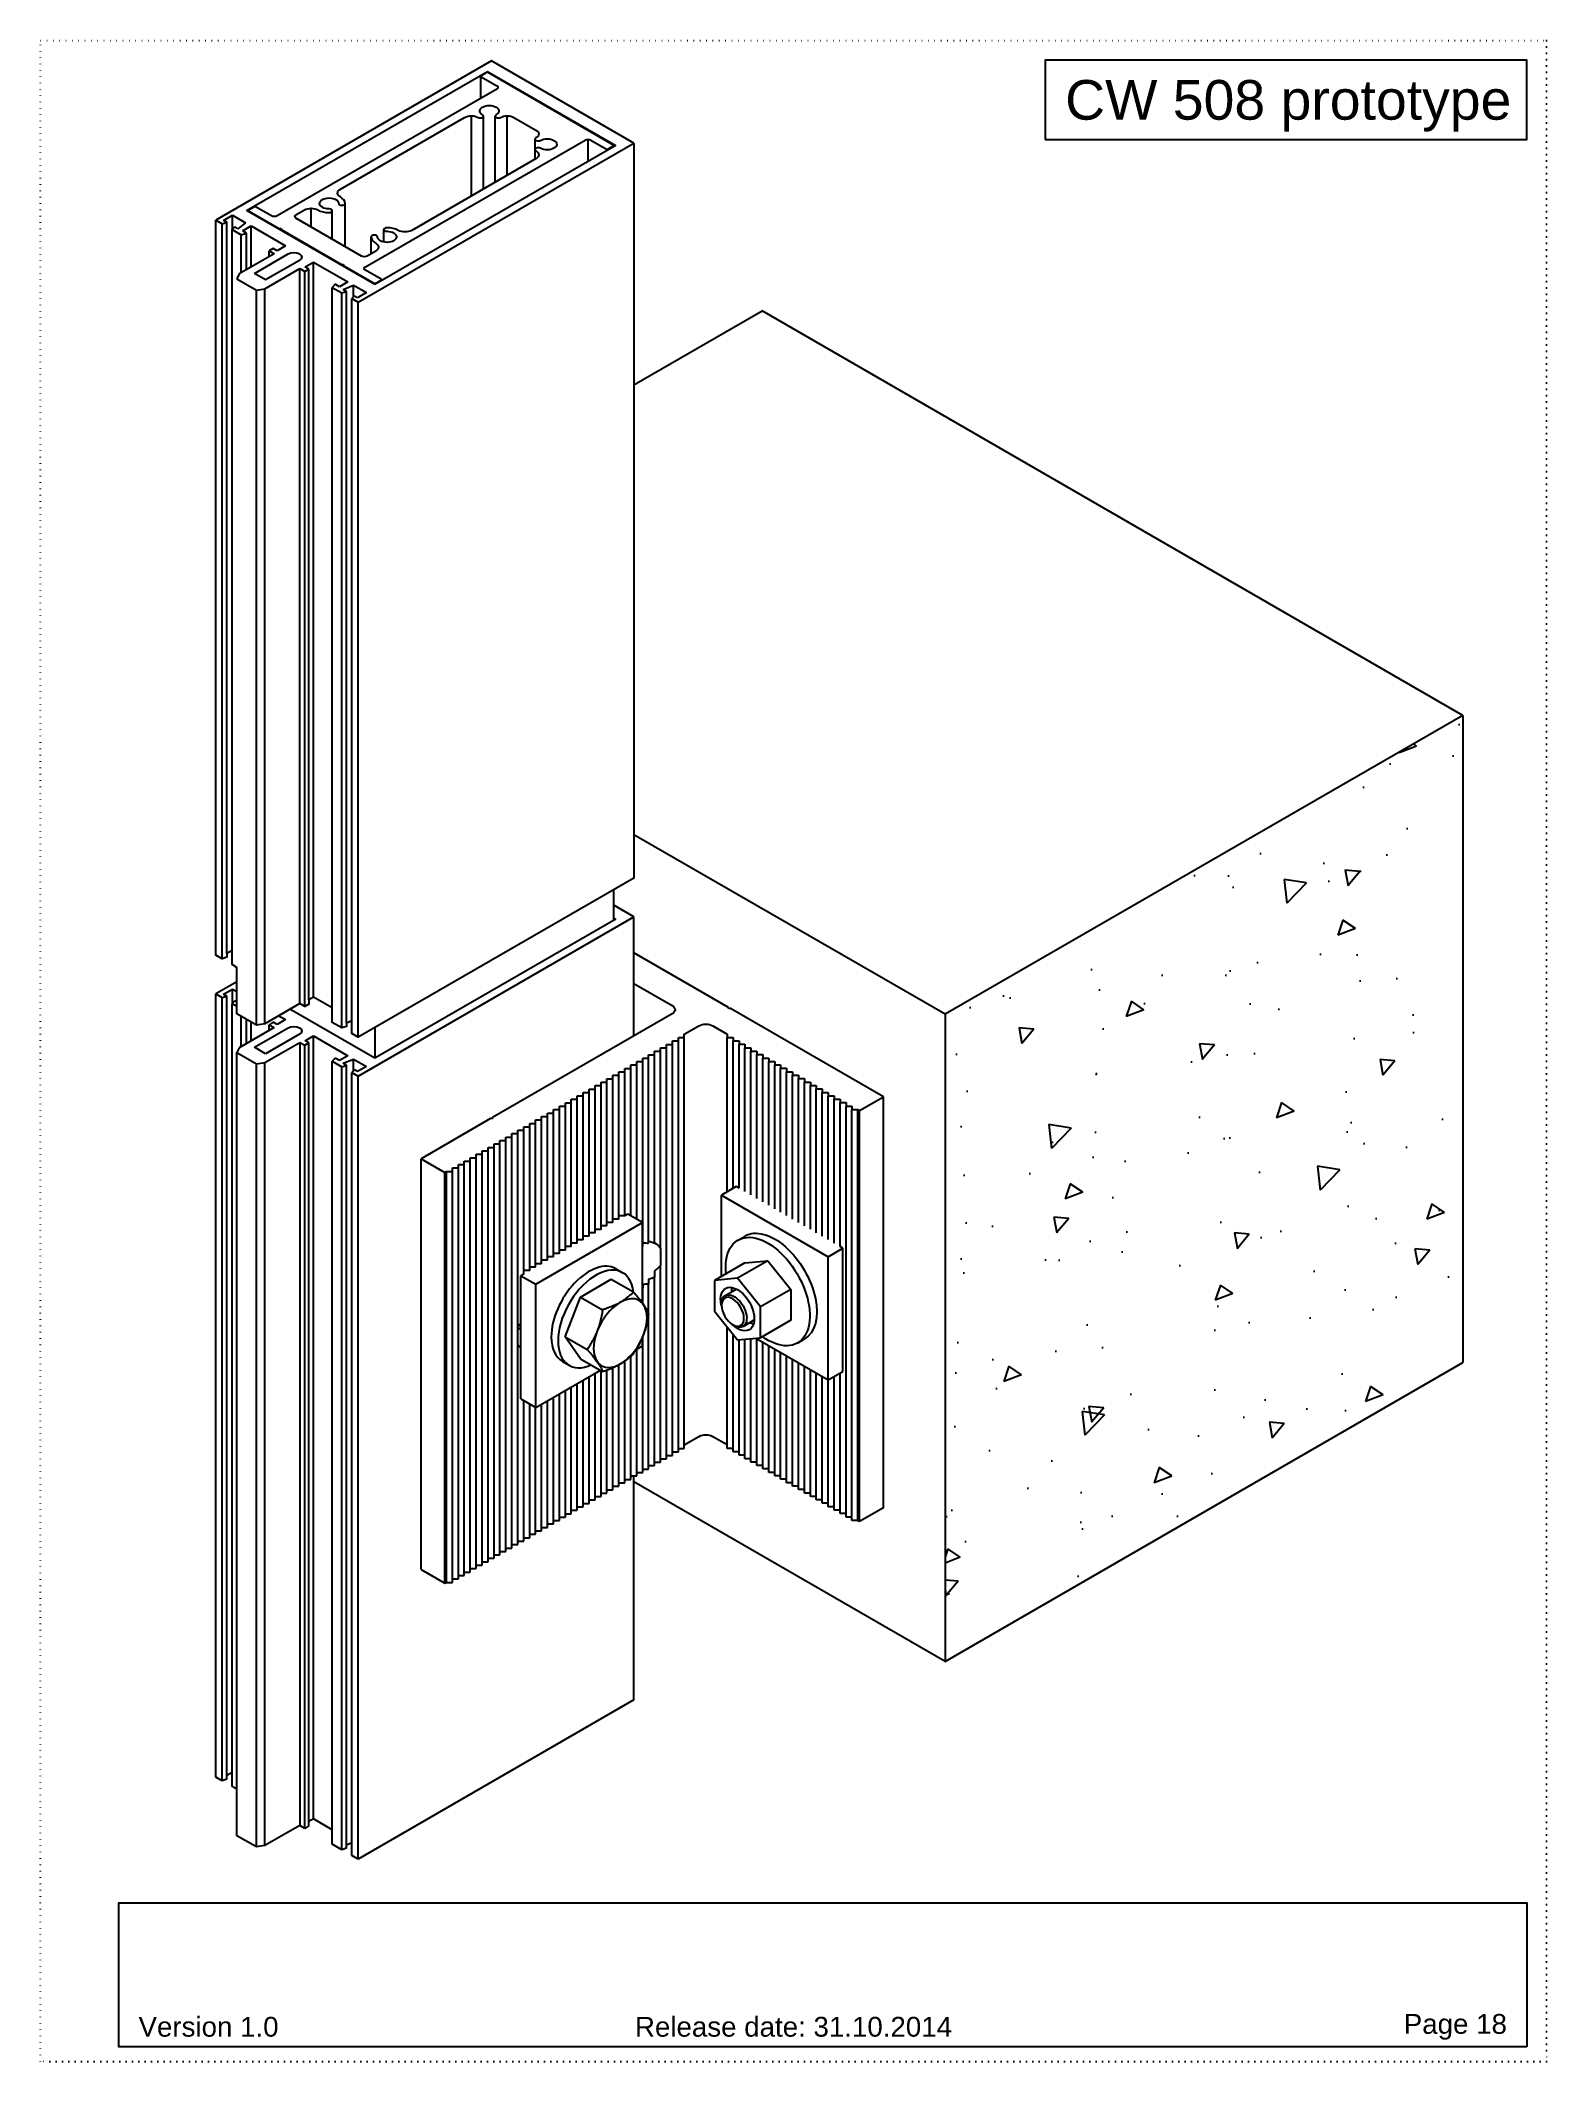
# Model space of a CAD drawing. Header units: millimetres. Extents: x -17234 to -8874, y -2869 to 1211.
# Drawn here: x -14954 to -14574, y -829 to -319 of the extents above; entities that cross this region are included whole.
import ezdxf
from ezdxf.enums import TextEntityAlignment as Align

# ---------------------------------------------------------------- set-up
doc = ezdxf.new("R2010")
doc.units = ezdxf.units.MM
doc.linetypes.add('ACAD_ISO07W100', pattern=[3, 0, -3])
doc.layers.get('Defpoints').update_dxf_attribs({"linetype": 'ACAD_ISO07W100', "true_color": 0x105689})
doc.layers.add('Profile View', color=9, linetype='Continuous')
doc.layers.add('Text', color=2, linetype='Continuous')
doc.styles.get("Standard").update_dxf_attribs({"font": 'arial.ttf'})

msp = doc.modelspace()

# ---------------------------------------------------------------- texts
at = {"layer": 'Text', "color": 1, "ltscale": 0.5}
msp.add_text('CW 508 prototype ', height=10, dxfattribs=at).set_placement((-14579.331, -329.239), align=Align.TOP_RIGHT)
at = {"layer": 'Text', "color": 1, "ltscale": 0.5, "char_height": 5}
for s, width, insert, attachment_point in [('Version 1.0', 35.05, (-14929.578, -820.489), 4), ('Release date: 31.10.2014', 79.71576, (-14764.331, -820.489), 5), ('Page 18', 25.76623, (-14584.331, -820.489), 6)]:
    msp.add_mtext_dynamic_manual_height_columns(s, width=width, gutter_width=12.5, heights=[0], dxfattribs=dict(at, insert=insert, attachment_point=attachment_point))

# ---------------------------------------------------------------- hatches: boundary and pattern name
at = {"layer": 'Profile View', "ltscale": 0.5}
h = msp.add_hatch(dxfattribs=at)
h.set_pattern_fill('AR-CONC', color=256, scale=0.25, angle=180)
h.set_pattern_definition([(230, (1140.66, 18.747), (-45.54617, 3.98477), [4.7625, -52.3875]), (175, (1140.66, 18.747), (8.81086, -47.76421), [3.81, -41.91015]), (280.45144, (1136.864, 19.08), (-36.73531, -43.77944), [4.0475, -44.52256]), (226.1842, (1140.66, 6.05), (-67.76976, 10.51058), [7.14375, -78.58125]), (276.63556, (1135.01, 6.923), (-59.35103, -61.85653), [6.07126, -66.7839]), (171.18415, (1140.66, 6.05), (-59.35103, -61.85653), [5.715, -62.86493]), (201, (1134.31, 9.222), (-37.9036, 25.5663), [4.7625, -52.3875]), (146, (1134.31, 9.222), (-15.45051, -46.04699), [3.81, -41.91]), (251.45144, (1131.15, 11.353), (-53.3541, -20.48069), [4.0475, -44.52248]), (217.5, (1140.66, 18.747), (-0.77215, -21.13876), [0, -41.402, 0, -42.545, 0, -42.06875]), (187.5, (1140.66, 18.747), (-16.704916, -25.045144), [0, -24.257, 0, -40.4495, 0, -16.03375]), (147.5, (1154.82, 18.747), (-33.897649, 1.432186), [0, -15.875, 0, -49.53, 0, -65.7225]), (137.5, (1161.17, 18.747), (-37.032295, -6.35662), [0, -20.6375, 0, -32.893, 0, -46.6725])])
h.paths.add_polyline_path([(-14595.487, -489.563), (-14726.104, -564.974), (-14726.104, -728.273), (-14595.487, -652.862)])

# ---------------------------------------------------------------- linework, layer by layer
at = {"layer": 'Defpoints', "color": 1, "ltscale": 0.5}
msp.add_lwpolyline([(-14954.331, -319.239), (-14574.331, -319.239), (-14574.331, -829.239), (-14954.331, -829.239), (-14954.331, -319.239)], dxfattribs=at)
at = {"layer": 'Profile View', "ltscale": 0.5, "extrusion": (1.04234e-16, 0.816497, 0.57735)}
for p, q in [((-14840.514, -324.404), (-14910.111, -364.586)), ((-14804.593, -345.143), (-14840.514, -324.404)), ((-14902.333, -362.137), (-14841.574, -327.058)), ((-14841.574, -327.058), (-14809.189, -345.756)), ((-14874.19, -385.325), (-14804.593, -345.143)), ((-14809.189, -345.756), (-14869.947, -380.834)), ((-14910.111, -364.586), (-14908.5, -365.516)), ((-14908.5, -365.516), (-14907.335, -365.127)), ((-14908.5, -550.972), (-14908.5, -365.516)), ((-14908.131, -364.668), (-14905.868, -363.361)), ((-14907.335, -365.127), (-14908.131, -364.668)), ((-14907.335, -549.664), (-14907.335, -365.127)), ((-14905.321, -366.29), (-14905.994, -366.963)), ((-14905.994, -548.89), (-14905.994, -366.963)), ((-14905.994, -366.963), (-14903.657, -368.312)), ((-14905.868, -366.838), (-14905.868, -363.361)), ((-14905.868, -363.361), (-14902.627, -365.233)), ((-14904.491, -366.769), (-14905.321, -366.29)), ((-14902.627, -365.233), (-14904.491, -366.769)), ((-14903.146, -367.179), (-14901.201, -366.056)), ((-14869.947, -380.834), (-14902.333, -362.137)), ((-14901.201, -376.44), (-14901.201, -366.056)), ((-14901.201, -366.056), (-14892.504, -371.077)), ((-14903.657, -368.312), (-14902.312, -367.864)), ((-14903.657, -377.857), (-14903.657, -368.312)), ((-14902.312, -367.864), (-14903.146, -367.383)), ((-14902.312, -377.081), (-14902.312, -367.864)), ((-14895.58, -371.751), (-14896.64, -372.363)), ((-14894.625, -372.302), (-14895.58, -371.751)), ((-14892.504, -371.077), (-14894.625, -372.302)), ((-14895.391, -373.085), (-14904.184, -378.161)), ((-14900.344, -378.053), (-14891.789, -373.111)), ((-14897.703, -381.903), (-14888.91, -376.827)), ((-14888.952, -374.745), (-14897.516, -379.686)), ((-14896.64, -373.806), (-14896.64, -372.363)), ((-14896.64, -372.363), (-14895.391, -373.085)), ((-14888.91, -376.827), (-14887.66, -377.548)), ((-14888.91, -562.283), (-14888.91, -376.827)), ((-14887.66, -377.548), (-14886.599, -376.936)), ((-14887.554, -376.385), (-14885.433, -375.16)), ((-14886.599, -376.936), (-14887.554, -376.385)), ((-14886.599, -561.29), (-14886.599, -376.936)), ((-14885.433, -560.616), (-14885.433, -375.16)), ((-14885.433, -375.16), (-14876.735, -380.181)), ((-14904.184, -378.161), (-14904.756, -379.395)), ((-14904.756, -379.395), (-14899.839, -382.234)), ((-14897.516, -379.686), (-14900.344, -378.053)), ((-14899.839, -382.234), (-14897.703, -381.903)), ((-14899.839, -567.69), (-14899.839, -382.234)), ((-14897.703, -567.359), (-14897.703, -381.903)), ((-14887.66, -563.004), (-14887.66, -377.548)), ((-14879.938, -380.782), (-14880.715, -381.558)), ((-14880.715, -563.34), (-14880.715, -381.558)), ((-14880.715, -381.558), (-14878.307, -382.948)), ((-14878.857, -381.406), (-14879.938, -380.782)), ((-14876.735, -380.181), (-14878.857, -381.406)), ((-14877.971, -382.08), (-14875.31, -381.004)), ((-14877.141, -382.56), (-14877.971, -382.08)), ((-14875.31, -383.905), (-14875.31, -381.004)), ((-14875.31, -381.004), (-14872.068, -382.876)), ((-14878.307, -382.948), (-14877.141, -382.56)), ((-14878.307, -568.404), (-14878.307, -382.948)), ((-14877.141, -567.201), (-14877.141, -382.56)), ((-14875.127, -383.723), (-14875.8, -384.395)), ((-14875.8, -566.659), (-14875.8, -384.395)), ((-14875.8, -384.395), (-14874.19, -385.325)), ((-14874.331, -384.182), (-14875.127, -383.723)), ((-14872.068, -382.876), (-14874.331, -384.182)), ((-14874.19, -570.781), (-14874.19, -385.325)), ((-14804.593, -406.165), (-14772.264, -387.5)), ((-14595.487, -489.563), (-14772.264, -387.5)), ((-14595.487, -489.563), (-14726.104, -564.974)), ((-14726.104, -564.974), (-14804.593, -519.658)), ((-14809.646, -537.48), (-14809.646, -533.517)), ((-14874.19, -580.579), (-14804.593, -540.397)), ((-14809.646, -541.274), (-14809.646, -537.48)), ((-14804.593, -540.397), (-14809.646, -537.48)), ((-14804.593, -570.404), (-14804.593, -540.397)), ((-14809.189, -541.01), (-14869.947, -576.089)), ((-14809.646, -540.746), (-14809.189, -541.01)), ((-14780.72, -563.243), (-14804.593, -549.461)), ((-14904.756, -556.749), (-14910.111, -559.84)), ((-14910.111, -757.434), (-14910.111, -559.84)), ((-14910.111, -559.84), (-14908.5, -560.77)), ((-14908.5, -560.77), (-14907.335, -560.382)), ((-14908.5, -758.364), (-14908.5, -560.77)), ((-14908.131, -559.922), (-14905.868, -558.616)), ((-14907.335, -560.382), (-14908.131, -559.922)), ((-14907.335, -757.975), (-14907.335, -560.382)), ((-14905.868, -562.092), (-14905.868, -558.616)), ((-14905.868, -558.616), (-14904.756, -559.258)), ((-14804.593, -557.238), (-14794.958, -562.8)), ((-14905.321, -561.544), (-14905.994, -562.217)), ((-14905.994, -759.811), (-14905.994, -562.217)), ((-14905.994, -562.217), (-14904.756, -562.932)), ((-14904.756, -561.871), (-14905.321, -561.544)), ((-14903.657, -573.111), (-14903.657, -565.485)), ((-14894.213, -565.345), (-14892.504, -566.331)), ((-14869.947, -576.089), (-14891.385, -563.712)), ((-14794.958, -564.841), (-14840.301, -591.02)), ((-14780.72, -563.532), (-14780.72, -563.243)), ((-14780.22, -563.532), (-14780.72, -563.532)), ((-14741.66, -585.795), (-14780.22, -563.532)), ((-14726.104, -564.974), (-14726.104, -728.273)), ((-14895.391, -568.339), (-14904.184, -573.415)), ((-14902.312, -572.335), (-14902.312, -566.262)), ((-14901.201, -571.694), (-14901.201, -566.903)), ((-14900.344, -573.307), (-14891.789, -568.365)), ((-14888.952, -569.999), (-14897.516, -574.94)), ((-14895.58, -567.005), (-14896.64, -567.617)), ((-14896.64, -569.06), (-14896.64, -567.617)), ((-14896.64, -567.617), (-14895.391, -568.339)), ((-14894.625, -567.556), (-14895.58, -567.005)), ((-14892.504, -566.331), (-14894.625, -567.556)), ((-14887.554, -571.639), (-14885.433, -570.414)), ((-14885.433, -768.008), (-14885.433, -570.414)), ((-14885.433, -570.414), (-14876.735, -575.435)), ((-14869.947, -568.332), (-14869.947, -576.089)), ((-14793.385, -571.71), (-14793.385, -570.844)), ((-14793.385, -570.844), (-14791.885, -570.844)), ((-14791.885, -569.978), (-14788.223, -567.864)), ((-14791.885, -570.844), (-14791.885, -569.978)), ((-14791.885, -674.539), (-14791.885, -570.844)), ((-14784.688, -567.864), (-14781.073, -569.951)), ((-14781.073, -569.951), (-14781.073, -570.817)), ((-14781.073, -570.817), (-14779.573, -570.817)), ((-14781.073, -609.742), (-14781.073, -570.817)), ((-14779.573, -570.817), (-14779.573, -571.683)), ((-14904.184, -573.415), (-14904.756, -574.649)), ((-14904.756, -772.243), (-14904.756, -574.649)), ((-14904.756, -574.649), (-14899.839, -577.488)), ((-14897.516, -574.94), (-14900.344, -573.307)), ((-14897.703, -577.157), (-14888.91, -572.081)), ((-14888.91, -572.081), (-14887.66, -572.802)), ((-14888.91, -572.081), (-14888.91, -769.675)), ((-14887.66, -572.802), (-14886.599, -572.19)), ((-14887.66, -770.396), (-14887.66, -572.802)), ((-14886.599, -572.19), (-14887.554, -571.639)), ((-14886.599, -769.784), (-14886.599, -572.19)), ((-14879.938, -576.036), (-14880.715, -576.812)), ((-14878.857, -576.66), (-14879.938, -576.036)), ((-14876.735, -575.435), (-14878.857, -576.66)), ((-14877.971, -577.335), (-14875.31, -576.259)), ((-14875.31, -579.159), (-14875.31, -576.259)), ((-14875.31, -576.259), (-14872.068, -578.13)), ((-14802.385, -576.906), (-14802.385, -576.04)), ((-14802.385, -576.04), (-14800.885, -576.04)), ((-14800.885, -576.04), (-14800.885, -575.174)), ((-14800.885, -575.174), (-14799.385, -575.174)), ((-14800.885, -622.758), (-14800.885, -576.04)), ((-14799.385, -575.174), (-14799.385, -574.308)), ((-14799.385, -574.308), (-14797.885, -574.308)), ((-14799.385, -622.71), (-14799.385, -575.174)), ((-14797.885, -574.308), (-14797.885, -573.442)), ((-14797.885, -573.442), (-14796.385, -573.442)), ((-14797.885, -623.949), (-14797.885, -574.308)), ((-14796.385, -573.442), (-14796.385, -572.576)), ((-14796.385, -572.576), (-14794.885, -572.576)), ((-14796.385, -677.137), (-14796.385, -573.442)), ((-14794.885, -572.576), (-14794.885, -571.71)), ((-14794.885, -571.71), (-14793.385, -571.71)), ((-14794.885, -676.271), (-14794.885, -572.576)), ((-14793.385, -675.405), (-14793.385, -571.71)), ((-14779.573, -571.683), (-14778.073, -571.683)), ((-14779.573, -608.876), (-14779.573, -571.683)), ((-14778.073, -571.683), (-14778.073, -572.549)), ((-14778.073, -572.549), (-14776.573, -572.549)), ((-14778.073, -608.842), (-14778.073, -572.549)), ((-14776.573, -572.549), (-14776.573, -573.415)), ((-14776.573, -573.415), (-14775.073, -573.415)), ((-14776.573, -609.708), (-14776.573, -573.415)), ((-14775.073, -573.415), (-14775.073, -574.281)), ((-14775.073, -574.281), (-14773.573, -574.281)), ((-14775.073, -610.574), (-14775.073, -574.281)), ((-14773.573, -574.281), (-14773.573, -575.147)), ((-14773.573, -575.147), (-14772.073, -575.147)), ((-14773.573, -611.44), (-14773.573, -575.147)), ((-14772.073, -575.147), (-14772.073, -576.013)), ((-14772.073, -576.013), (-14770.573, -576.013)), ((-14772.073, -612.306), (-14772.073, -576.013)), ((-14770.573, -576.013), (-14770.573, -576.879)), ((-14899.839, -577.488), (-14897.703, -577.157)), ((-14899.839, -775.082), (-14899.839, -577.488)), ((-14897.703, -774.751), (-14897.703, -577.157)), ((-14880.715, -774.406), (-14880.715, -576.812)), ((-14880.715, -576.812), (-14878.307, -578.202)), ((-14878.307, -578.202), (-14877.141, -577.814)), ((-14878.307, -775.796), (-14878.307, -578.202)), ((-14877.141, -577.814), (-14877.971, -577.335)), ((-14877.141, -775.408), (-14877.141, -577.814)), ((-14875.127, -578.977), (-14875.8, -579.65)), ((-14875.8, -777.243), (-14875.8, -579.65)), ((-14875.8, -579.65), (-14874.19, -580.579)), ((-14874.331, -579.436), (-14875.127, -578.977)), ((-14872.068, -578.13), (-14874.331, -579.436)), ((-14874.19, -778.173), (-14874.19, -580.579)), ((-14811.385, -582.102), (-14811.385, -581.236)), ((-14811.385, -581.236), (-14809.885, -581.236)), ((-14809.885, -581.236), (-14809.885, -580.37)), ((-14809.885, -580.37), (-14808.385, -580.37)), ((-14809.885, -617.529), (-14809.885, -581.236)), ((-14808.385, -580.37), (-14808.385, -579.504)), ((-14808.385, -579.504), (-14806.885, -579.504)), ((-14808.385, -616.663), (-14808.385, -580.37)), ((-14806.885, -579.504), (-14806.885, -578.638)), ((-14806.885, -578.638), (-14805.385, -578.638)), ((-14806.885, -615.797), (-14806.885, -579.504)), ((-14805.385, -578.638), (-14805.385, -577.772)), ((-14805.385, -577.772), (-14803.885, -577.772)), ((-14805.385, -615.832), (-14805.385, -578.638)), ((-14803.885, -577.772), (-14803.885, -576.906)), ((-14803.885, -576.906), (-14802.385, -576.906)), ((-14803.885, -616.698), (-14803.885, -577.772)), ((-14802.385, -623.446), (-14802.385, -576.906)), ((-14770.573, -576.879), (-14769.073, -576.879)), ((-14770.573, -613.172), (-14770.573, -576.879)), ((-14769.073, -576.879), (-14769.073, -577.745)), ((-14769.073, -577.745), (-14767.573, -577.745)), ((-14769.073, -614.038), (-14769.073, -577.745)), ((-14767.573, -577.745), (-14767.573, -578.611)), ((-14767.573, -578.611), (-14766.073, -578.611)), ((-14767.573, -614.904), (-14767.573, -578.611)), ((-14766.073, -578.611), (-14766.073, -579.477)), ((-14766.073, -579.477), (-14764.573, -579.477)), ((-14766.073, -615.77), (-14766.073, -579.477)), ((-14764.573, -579.477), (-14764.573, -580.343)), ((-14764.573, -580.343), (-14763.073, -580.343)), ((-14764.573, -616.636), (-14764.573, -580.343)), ((-14763.073, -580.343), (-14763.073, -581.209)), ((-14763.073, -581.209), (-14761.573, -581.209)), ((-14763.073, -617.502), (-14763.073, -581.209)), ((-14761.573, -581.209), (-14761.573, -582.075)), ((-14820.385, -587.298), (-14820.385, -586.432)), ((-14820.385, -586.432), (-14818.885, -586.432)), ((-14818.885, -586.432), (-14818.885, -585.566)), ((-14818.885, -585.566), (-14817.385, -585.566)), ((-14818.885, -622.726), (-14818.885, -586.432)), ((-14817.385, -585.566), (-14817.385, -584.7)), ((-14817.385, -584.7), (-14815.885, -584.7)), ((-14817.385, -621.86), (-14817.385, -585.566)), ((-14815.885, -584.7), (-14815.885, -583.834)), ((-14815.885, -583.834), (-14814.385, -583.834)), ((-14815.885, -620.994), (-14815.885, -584.7)), ((-14814.385, -583.834), (-14814.385, -582.968)), ((-14814.385, -582.968), (-14812.885, -582.968)), ((-14814.385, -620.128), (-14814.385, -583.834)), ((-14812.885, -582.968), (-14812.885, -582.102)), ((-14812.885, -582.102), (-14811.385, -582.102)), ((-14812.885, -619.261), (-14812.885, -582.968)), ((-14811.385, -618.395), (-14811.385, -582.102)), ((-14761.573, -582.075), (-14760.073, -582.075)), ((-14761.573, -618.368), (-14761.573, -582.075)), ((-14760.073, -582.075), (-14760.073, -582.941)), ((-14760.073, -582.941), (-14758.573, -582.941)), ((-14760.073, -619.234), (-14760.073, -582.941)), ((-14758.573, -582.941), (-14758.573, -583.807)), ((-14758.573, -583.807), (-14757.073, -583.807)), ((-14758.573, -620.1), (-14758.573, -583.807)), ((-14757.073, -583.807), (-14757.073, -584.673)), ((-14757.073, -584.673), (-14755.573, -584.673)), ((-14757.073, -620.966), (-14757.073, -584.673)), ((-14755.573, -584.673), (-14755.573, -585.539)), ((-14755.573, -585.539), (-14754.073, -585.539)), ((-14755.573, -621.833), (-14755.573, -585.539)), ((-14754.073, -585.539), (-14754.073, -586.405)), ((-14754.073, -586.405), (-14752.573, -586.405)), ((-14754.073, -622.699), (-14754.073, -586.405)), ((-14752.573, -586.405), (-14752.573, -587.271)), ((-14747.645, -589.25), (-14741.66, -585.795)), ((-14741.66, -689.49), (-14741.66, -585.795)), ((-14840.801, -591.308), (-14858.298, -601.41)), ((-14840.301, -591.308), (-14840.801, -591.308)), ((-14840.301, -591.02), (-14840.301, -591.308)), ((-14827.885, -591.628), (-14827.885, -590.762)), ((-14827.885, -590.762), (-14826.385, -590.762)), ((-14826.385, -590.762), (-14826.385, -589.896)), ((-14826.385, -589.896), (-14824.885, -589.896)), ((-14826.385, -627.056), (-14826.385, -590.762)), ((-14824.885, -589.896), (-14824.885, -589.03)), ((-14824.885, -589.03), (-14823.385, -589.03)), ((-14824.885, -626.19), (-14824.885, -589.896)), ((-14823.385, -589.03), (-14823.385, -588.164)), ((-14823.385, -588.164), (-14821.885, -588.164)), ((-14823.385, -625.324), (-14823.385, -589.03)), ((-14821.885, -588.164), (-14821.885, -587.298)), ((-14821.885, -587.298), (-14820.385, -587.298)), ((-14821.885, -624.458), (-14821.885, -588.164)), ((-14820.385, -623.592), (-14820.385, -587.298)), ((-14752.573, -587.271), (-14751.073, -587.271)), ((-14752.573, -623.565), (-14752.573, -587.271)), ((-14751.073, -587.271), (-14751.073, -588.137)), ((-14751.073, -588.137), (-14749.573, -588.137)), ((-14751.073, -691.832), (-14751.073, -588.137)), ((-14749.573, -588.137), (-14749.573, -589.003)), ((-14749.573, -589.003), (-14748.073, -589.003)), ((-14749.573, -692.698), (-14749.573, -589.003)), ((-14748.073, -589.003), (-14747.645, -589.25)), ((-14748.073, -692.698), (-14748.073, -589.003)), ((-14747.645, -692.945), (-14747.645, -589.25)), ((-14836.885, -596.825), (-14836.885, -595.959)), ((-14836.885, -595.959), (-14835.385, -595.959)), ((-14835.385, -595.959), (-14835.385, -595.093)), ((-14835.385, -595.093), (-14833.885, -595.093)), ((-14835.385, -699.654), (-14835.385, -595.959)), ((-14833.885, -595.093), (-14833.885, -594.227)), ((-14833.885, -594.227), (-14832.385, -594.227)), ((-14833.885, -698.788), (-14833.885, -595.093)), ((-14832.385, -594.227), (-14832.385, -593.36)), ((-14832.385, -593.36), (-14830.885, -593.36)), ((-14832.385, -630.52), (-14832.385, -594.227)), ((-14830.885, -593.36), (-14830.885, -592.494)), ((-14830.885, -592.494), (-14829.385, -592.494)), ((-14830.885, -629.654), (-14830.885, -593.36)), ((-14829.385, -592.494), (-14829.385, -591.628)), ((-14829.385, -591.628), (-14827.885, -591.628)), ((-14829.385, -628.788), (-14829.385, -592.494)), ((-14827.885, -627.922), (-14827.885, -591.628)), ((-14858.298, -601.41), (-14852.312, -604.866)), ((-14858.298, -705.105), (-14858.298, -601.41)), ((-14845.885, -602.021), (-14845.885, -601.155)), ((-14845.885, -601.155), (-14844.385, -601.155)), ((-14844.385, -601.155), (-14844.385, -600.289)), ((-14844.385, -600.289), (-14842.885, -600.289)), ((-14844.385, -704.85), (-14844.385, -601.155)), ((-14842.885, -600.289), (-14842.885, -599.423)), ((-14842.885, -599.423), (-14841.385, -599.423)), ((-14842.885, -703.984), (-14842.885, -600.289)), ((-14841.385, -599.423), (-14841.385, -598.557)), ((-14841.385, -598.557), (-14839.885, -598.557)), ((-14841.385, -703.118), (-14841.385, -599.423)), ((-14839.885, -598.557), (-14839.885, -597.691)), ((-14839.885, -597.691), (-14838.385, -597.691)), ((-14839.885, -702.252), (-14839.885, -598.557)), ((-14838.385, -597.691), (-14838.385, -596.825)), ((-14838.385, -596.825), (-14836.885, -596.825)), ((-14838.385, -701.386), (-14838.385, -597.691)), ((-14836.885, -700.52), (-14836.885, -596.825)), ((-14852.312, -604.866), (-14851.885, -604.619)), ((-14852.312, -708.561), (-14852.312, -604.866)), ((-14851.885, -604.619), (-14850.385, -604.619)), ((-14851.885, -708.314), (-14851.885, -604.619)), ((-14850.385, -604.619), (-14850.385, -603.753)), ((-14850.385, -603.753), (-14848.885, -603.753)), ((-14850.385, -708.314), (-14850.385, -604.619)), ((-14848.885, -603.753), (-14848.885, -602.887)), ((-14848.885, -602.887), (-14847.385, -602.887)), ((-14848.885, -707.448), (-14848.885, -603.753)), ((-14847.385, -602.887), (-14847.385, -602.021)), ((-14847.385, -602.021), (-14845.885, -602.021)), ((-14847.385, -706.582), (-14847.385, -602.887)), ((-14845.885, -705.716), (-14845.885, -602.021)), ((-14778.793, -608.426), (-14782.534, -610.586)), ((-14782.534, -610.586), (-14755.593, -626.14)), ((-14782.534, -631.098), (-14782.534, -610.586)), ((-14778.073, -608.842), (-14778.793, -608.426)), ((-14808.385, -616.663), (-14809.885, -616.663)), ((-14806.885, -615.797), (-14808.385, -615.797)), ((-14806.164, -615.381), (-14806.885, -615.797)), ((-14802.424, -617.541), (-14806.164, -615.381)), ((-14829.365, -633.095), (-14802.424, -617.541)), ((-14817.385, -621.86), (-14818.885, -621.86)), ((-14815.885, -620.994), (-14817.385, -620.994)), ((-14814.385, -620.128), (-14815.885, -620.128)), ((-14812.885, -619.261), (-14814.385, -619.261)), ((-14811.385, -618.395), (-14812.885, -618.395)), ((-14809.885, -617.529), (-14811.385, -617.529)), ((-14802.424, -637.825), (-14802.424, -617.541)), ((-14778.331, -621.947), (-14776.563, -620.927)), ((-14826.385, -627.056), (-14827.885, -627.056)), ((-14824.885, -626.19), (-14826.385, -626.19)), ((-14823.385, -625.324), (-14824.885, -625.324)), ((-14821.885, -624.458), (-14823.385, -624.458)), ((-14820.385, -623.592), (-14821.885, -623.592)), ((-14818.885, -622.726), (-14820.385, -622.726)), ((-14802.424, -623.446), (-14802.385, -623.446)), ((-14797.885, -623.949), (-14797.885, -628.362)), ((-14770.831, -627.181), (-14778.468, -631.59)), ((-14776.649, -627.7), (-14770.831, -627.181)), ((-14770.831, -627.181), (-14765.013, -634.418)), ((-14755.593, -626.14), (-14751.853, -623.98)), ((-14755.593, -657.248), (-14755.593, -626.14)), ((-14751.853, -623.98), (-14752.573, -623.565)), ((-14751.853, -655.089), (-14751.853, -623.98)), ((-14832.385, -630.52), (-14833.105, -630.936)), ((-14833.105, -630.936), (-14829.365, -633.095)), ((-14833.105, -662.044), (-14833.105, -630.936)), ((-14830.885, -629.654), (-14832.385, -629.654)), ((-14829.385, -628.788), (-14830.885, -628.788)), ((-14827.885, -627.922), (-14829.385, -627.922)), ((-14818.078, -636.324), (-14810.299, -631.833)), ((-14810.299, -631.833), (-14804.728, -635.049)), ((-14809.151, -629.192), (-14807.445, -630.177)), ((-14800.885, -631.838), (-14800.885, -633.017)), ((-14799.385, -629.688), (-14799.385, -631.333)), ((-14799.385, -678.869), (-14799.385, -631.333)), ((-14797.885, -678.003), (-14797.885, -628.362)), ((-14776.649, -627.7), (-14784.285, -632.11)), ((-14778.468, -631.59), (-14784.285, -632.11)), ((-14784.285, -632.11), (-14784.285, -639.866)), ((-14772.65, -638.827), (-14778.468, -631.59)), ((-14829.365, -664.204), (-14829.365, -633.095)), ((-14821.967, -646.349), (-14818.078, -636.324)), ((-14818.078, -636.324), (-14812.507, -639.54)), ((-14802.385, -634.061), (-14802.424, -634.061)), ((-14802.385, -633.171), (-14802.385, -633.691)), ((-14802.385, -633.691), (-14802.385, -634.061)), ((-14802.385, -637.879), (-14802.385, -634.061)), ((-14800.885, -640.465), (-14800.885, -633.017)), ((-14781.566, -635.939), (-14779.014, -634.466)), ((-14765.013, -634.418), (-14772.65, -638.827)), ((-14765.013, -634.418), (-14765.013, -642.175)), ((-14800.885, -679.735), (-14800.885, -640.895)), ((-14784.285, -639.866), (-14778.468, -647.103)), ((-14782.498, -638.408), (-14782.498, -637.999)), ((-14777.066, -643.734), (-14774.514, -642.26)), ((-14772.65, -646.584), (-14772.65, -638.827)), ((-14765.013, -642.175), (-14772.65, -646.584)), ((-14833.885, -644.47), (-14833.105, -644.02)), ((-14818.078, -651.882), (-14821.967, -646.349)), ((-14821.967, -646.349), (-14816.396, -649.565)), ((-14802.424, -648.649), (-14802.424, -646.54)), ((-14802.385, -680.601), (-14802.385, -646.446)), ((-14781.073, -674.512), (-14781.073, -643.862)), ((-14779.67, -643.307), (-14779.316, -643.511)), ((-14779.573, -675.378), (-14779.573, -645.728)), ((-14778.468, -647.103), (-14772.65, -646.584)), ((-14778.073, -676.244), (-14778.073, -647.068)), ((-14776.573, -677.11), (-14776.573, -646.934)), ((-14775.073, -677.976), (-14775.073, -646.8)), ((-14773.875, -646.693), (-14755.593, -657.248)), ((-14773.573, -678.842), (-14773.573, -646.867)), ((-14763.331, -647.928), (-14761.563, -646.907)), ((-14822.638, -652.553), (-14820.932, -653.538)), ((-14818.078, -651.882), (-14812.507, -655.099)), ((-14806.885, -683.199), (-14806.885, -652.478)), ((-14805.385, -682.333), (-14805.385, -651.257)), ((-14804.041, -649.583), (-14802.424, -648.649)), ((-14803.885, -681.467), (-14803.885, -649.493)), ((-14772.073, -679.708), (-14772.073, -647.733)), ((-14770.573, -680.574), (-14770.573, -648.599)), ((-14769.073, -681.44), (-14769.073, -649.465)), ((-14767.573, -682.306), (-14767.573, -650.332)), ((-14766.073, -683.172), (-14766.073, -651.198)), ((-14764.573, -684.038), (-14764.573, -652.064)), ((-14829.365, -664.204), (-14813.051, -654.785)), ((-14817.385, -689.261), (-14817.385, -657.287)), ((-14815.885, -688.395), (-14815.885, -656.421)), ((-14814.385, -687.529), (-14814.385, -655.555)), ((-14812.885, -686.663), (-14812.885, -654.88)), ((-14811.385, -685.797), (-14811.385, -654.72)), ((-14809.885, -684.931), (-14809.885, -654.132)), ((-14808.385, -684.065), (-14808.385, -653.407)), ((-14763.073, -684.904), (-14763.073, -652.93)), ((-14761.573, -685.77), (-14761.573, -653.796)), ((-14760.073, -686.636), (-14760.073, -654.662)), ((-14758.573, -687.502), (-14758.573, -655.528)), ((-14757.073, -688.368), (-14757.073, -656.394)), ((-14755.593, -657.248), (-14751.853, -655.089)), ((-14755.573, -689.234), (-14755.573, -657.237)), ((-14754.073, -690.1), (-14754.073, -656.371)), ((-14752.573, -690.966), (-14752.573, -655.505)), ((-14726.104, -728.273), (-14595.487, -652.862)), ((-14833.105, -662.044), (-14829.365, -664.204)), ((-14832.385, -697.922), (-14832.385, -662.46)), ((-14826.385, -694.457), (-14826.385, -662.483)), ((-14824.885, -693.591), (-14824.885, -661.617)), ((-14823.385, -692.725), (-14823.385, -660.751)), ((-14821.885, -691.859), (-14821.885, -659.885)), ((-14820.385, -690.993), (-14820.385, -659.019)), ((-14818.885, -690.127), (-14818.885, -658.153)), ((-14830.885, -697.056), (-14830.885, -663.326)), ((-14829.385, -696.19), (-14829.385, -664.192)), ((-14827.885, -695.324), (-14827.885, -663.349)), ((-14788.223, -671.559), (-14791.885, -673.673)), ((-14781.073, -673.646), (-14784.688, -671.559)), ((-14799.385, -678.003), (-14797.885, -678.003)), ((-14797.885, -677.137), (-14796.385, -677.137)), ((-14796.385, -676.271), (-14794.885, -676.271)), ((-14794.885, -675.405), (-14793.385, -675.405)), ((-14793.385, -674.539), (-14791.885, -674.539)), ((-14779.573, -674.512), (-14781.073, -674.512)), ((-14778.073, -675.378), (-14779.573, -675.378)), ((-14776.573, -676.244), (-14778.073, -676.244)), ((-14775.073, -677.11), (-14776.573, -677.11)), ((-14773.573, -677.976), (-14775.073, -677.976)), ((-14808.385, -683.199), (-14806.885, -683.199)), ((-14806.885, -682.333), (-14805.385, -682.333)), ((-14805.385, -681.467), (-14803.885, -681.467)), ((-14804.593, -737.991), (-14804.593, -681.467)), ((-14726.104, -728.273), (-14804.593, -682.958)), ((-14803.885, -680.601), (-14802.385, -680.601)), ((-14802.385, -679.735), (-14800.885, -679.735)), ((-14800.885, -678.869), (-14799.385, -678.869)), ((-14772.073, -678.842), (-14773.573, -678.842)), ((-14770.573, -679.708), (-14772.073, -679.708)), ((-14769.073, -680.574), (-14770.573, -680.574)), ((-14767.573, -681.44), (-14769.073, -681.44)), ((-14766.073, -682.306), (-14767.573, -682.306)), ((-14764.573, -683.172), (-14766.073, -683.172)), ((-14817.385, -688.395), (-14815.885, -688.395)), ((-14815.885, -687.529), (-14814.385, -687.529)), ((-14814.385, -686.663), (-14812.885, -686.663)), ((-14812.885, -685.797), (-14811.385, -685.797)), ((-14811.385, -684.931), (-14809.885, -684.931)), ((-14809.885, -684.065), (-14808.385, -684.065)), ((-14763.073, -684.038), (-14764.573, -684.038)), ((-14761.573, -684.904), (-14763.073, -684.904)), ((-14760.073, -685.77), (-14761.573, -685.77)), ((-14758.573, -686.636), (-14760.073, -686.636)), ((-14757.073, -687.502), (-14758.573, -687.502)), ((-14755.573, -688.368), (-14757.073, -688.368)), ((-14826.385, -693.591), (-14824.885, -693.591)), ((-14824.885, -692.725), (-14823.385, -692.725)), ((-14823.385, -691.859), (-14821.885, -691.859)), ((-14821.885, -690.993), (-14820.385, -690.993)), ((-14820.385, -690.127), (-14818.885, -690.127)), ((-14818.885, -689.261), (-14817.385, -689.261)), ((-14754.073, -689.234), (-14755.573, -689.234)), ((-14752.573, -690.1), (-14754.073, -690.1)), ((-14751.073, -690.966), (-14752.573, -690.966)), ((-14749.573, -691.832), (-14751.073, -691.832)), ((-14748.073, -692.698), (-14749.573, -692.698)), ((-14747.645, -692.945), (-14748.073, -692.698)), ((-14741.66, -689.49), (-14747.645, -692.945)), ((-14833.885, -697.922), (-14832.385, -697.922)), ((-14832.385, -697.056), (-14830.885, -697.056)), ((-14830.885, -696.19), (-14829.385, -696.19)), ((-14829.385, -695.324), (-14827.885, -695.324)), ((-14827.885, -694.457), (-14826.385, -694.457)), ((-14842.885, -703.118), (-14841.385, -703.118)), ((-14841.385, -702.252), (-14839.885, -702.252)), ((-14839.885, -701.386), (-14838.385, -701.386)), ((-14838.385, -700.52), (-14836.885, -700.52)), ((-14836.885, -699.654), (-14835.385, -699.654)), ((-14835.385, -698.788), (-14833.885, -698.788)), ((-14858.298, -705.105), (-14852.312, -708.561)), ((-14852.312, -708.561), (-14851.885, -708.314)), ((-14851.885, -708.314), (-14850.385, -708.314)), ((-14850.385, -707.448), (-14848.885, -707.448)), ((-14848.885, -706.582), (-14847.385, -706.582)), ((-14847.385, -705.716), (-14845.885, -705.716)), ((-14845.885, -704.85), (-14844.385, -704.85)), ((-14844.385, -703.984), (-14842.885, -703.984))]:
    msp.add_line(p, q, dxfattribs=at)
at = {"layer": 'Profile View', "ltscale": 0.5, "extrusion": (1.11095e-16, 0.816497, 0.57735)}
for p, q in [((-14843.239, -333.847), (-14843.239, -328.283)), ((-14841.751, -327.364), (-14843.165, -328.181)), ((-14843.165, -328.385), (-14839.179, -330.686)), ((-14809.719, -345.654), (-14841.398, -327.364)), ((-14839.179, -331.503), (-14894.634, -363.52)), ((-14878.659, -356.77), (-14847.3, -338.67)), ((-14845.61, -358.479), (-14845.61, -338.264)), ((-14842.563, -356.72), (-14842.563, -338.343)), ((-14839.589, -355.003), (-14839.589, -338.343)), ((-14836.545, -353.244), (-14836.545, -338.263)), ((-14834.853, -338.668), (-14829.3, -341.876)), ((-14872.342, -376.39), (-14816.888, -344.373)), ((-14829.531, -349.195), (-14829.531, -344.15)), ((-14816.174, -349.788), (-14816.174, -344.204)), ((-14815.473, -344.373), (-14811.487, -346.674)), ((-14811.133, -346.674), (-14809.719, -345.858)), ((-14829.297, -349.059), (-14860.653, -367.165)), ((-14900.388, -361.218), (-14901.802, -362.035)), ((-14896.048, -363.52), (-14900.034, -361.218)), ((-14889.876, -363.246), (-14887.729, -362.006)), ((-14886.022, -366.287), (-14886.022, -361.598)), ((-14877.487, -371.215), (-14877.487, -360.362)), ((-14901.802, -362.239), (-14894.071, -366.703)), ((-14894.071, -366.703), (-14893.571, -366.703)), ((-14893.571, -366.703), (-14893.571, -366.991)), ((-14893.571, -366.991), (-14878.355, -375.776)), ((-14873.285, -373.641), (-14889.876, -364.062)), ((-14880.712, -369.353), (-14880.712, -362.224)), ((-14867.67, -370.117), (-14867.67, -366.947)), ((-14870.895, -373.078), (-14870.895, -368.809)), ((-14878.355, -375.776), (-14877.855, -375.776)), ((-14877.855, -375.776), (-14877.855, -376.065)), ((-14877.855, -376.065), (-14870.124, -380.528)), ((-14868.356, -379.508), (-14872.342, -377.206)), ((-14869.723, -372.402), (-14871.87, -373.641)), ((-14869.77, -380.528), (-14868.356, -379.712)), ((-14908.5, -758.364), (-14910.111, -757.434)), ((-14907.335, -757.975), (-14908.5, -758.364)), ((-14905.994, -756.282), (-14907.335, -757.056)), ((-14907.335, -757.975), (-14907.335, -757.056)), ((-14905.994, -759.811), (-14905.994, -756.282)), ((-14904.756, -760.526), (-14905.994, -759.811)), ((-14904.756, -772.243), (-14904.756, -760.526)), ((-14888.91, -769.675), (-14897.703, -774.751)), ((-14887.66, -770.396), (-14888.91, -769.675)), ((-14886.599, -769.784), (-14887.66, -770.396)), ((-14885.433, -768.008), (-14886.599, -768.681)), ((-14886.599, -769.784), (-14886.599, -768.681)), ((-14880.715, -770.732), (-14885.433, -768.008)), ((-14899.839, -775.082), (-14904.756, -772.243)), ((-14897.703, -774.751), (-14899.839, -775.082)), ((-14880.715, -774.406), (-14880.715, -770.732)), ((-14878.307, -775.796), (-14880.715, -774.406)), ((-14875.8, -774.051), (-14877.141, -774.593)), ((-14877.141, -775.408), (-14877.141, -774.593)), ((-14875.8, -777.243), (-14875.8, -774.051)), ((-14877.141, -775.408), (-14878.307, -775.796)), ((-14874.19, -778.173), (-14875.8, -777.243))]:
    msp.add_line(p, q, dxfattribs=at)
at = {"layer": 'Profile View', "ltscale": 0.5}
for points in [[(-14804.593, -345.143), (-14804.593, -530.6), (-14874.19, -570.781), (-14875.8, -569.852), (-14875.8, -566.659), (-14877.141, -567.201), (-14877.141, -568.016), (-14878.307, -568.404), (-14880.715, -567.014), (-14880.715, -563.34), (-14885.433, -560.616), (-14886.599, -561.29), (-14886.599, -562.392), (-14887.66, -563.004), (-14888.91, -562.283), (-14897.703, -567.359), (-14899.839, -567.69), (-14904.756, -564.851), (-14904.756, -553.134), (-14905.994, -552.419), (-14905.994, -548.89), (-14907.335, -549.664), (-14907.335, -550.584), (-14908.5, -550.972), (-14910.111, -550.042), (-14910.111, -364.586)], [(-14595.487, -489.563), (-14595.487, -652.862)], [(-14804.593, -737.991), (-14874.19, -778.173)]]:
    msp.add_lwpolyline(points, dxfattribs=at)
for centre, major_axis, start_param, end_param in [((-14842.989, -328.283), (-0.25, 0), -0.7853982, 0.7853982), ((-14841.574, -327.466), (-0.25, 0), -2.3561945, -0.7853982), ((-14843.357, -338.343), (0.794, 0), -2.357634, 0.7796196), ((-14838.796, -338.343), (-0.794, 0), -0.7796196, 2.3563298), ((-14828.738, -346.783), (-0.794, 0), -2.3504156, 0.7882713), ((-14828.738, -344.15), (-0.794, 0), -0.7868395, 2.3504159), ((-14811.31, -346.572), (0.25, 0), -2.3561945, -0.7853982), ((-14809.896, -345.756), (0.25, 0), -0.7853982, 0.7853982), ((-14901.625, -362.137), (-0.25, 0), -0.7853982, 0.7853982), ((-14900.211, -361.32), (-0.25, 0), -2.3561945, -0.7853982), ((-14881.487, -360.373), (4.001, 0), -2.3561945, -1.5765749), ((-14881.506, -362.224), (0.794, 0), -1.5765749, 1.5650178), ((-14878.281, -360.362), (-0.794, 0), 0.0057786, 3.1473712), ((-14881.487, -360.373), (4, 0), 0.0057786, 0.7853982), ((-14866.876, -366.947), (-0.794, 0), -1.5765749, 1.5650178), ((-14866.894, -368.798), (-4, 0), -2.3561945, -1.5765749), ((-14870.101, -368.809), (0.794, 0), 0.0057786, 3.1473712), ((-14866.894, -368.798), (-4.001, 0), 0.0057786, 0.7853982), ((-14869.947, -380.426), (0.25, 0), -2.3561945, -0.7853982), ((-14868.533, -379.61), (0.25, 0), -0.7853982, 0.7853982), ((-14815.895, -640.872), (6.744, 11.68), 0, 2.3561945), ((-14814.188, -641.857), (6.744, 11.68), -0.6637536, 2.3561945), ((-14815.895, -640.872), (-6.744, -11.68), -0.7853982, 0), ((-14814.188, -641.857), (-6.744, -11.68), -0.7853982, 0.6634303), ((-14786.455, -672.58), (-2.5, 0), -2.3561945, -0.7853982)]:
    msp.add_ellipse(centre, major_axis=major_axis, ratio=0.5773503, start_param=start_param, end_param=end_param, dxfattribs=at)
at = {"layer": 'Profile View', "ltscale": 0.5, "extrusion": (-1.09872e-16, -1.11022e-16, -1)}
msp.add_ellipse((-14839.886, -331.095), major_axis=(1, 0), ratio=0.5773503, start_param=-0.7853982, end_param=0.7853982, dxfattribs=at)
at = {"layer": 'Profile View', "ltscale": 0.5, "extrusion": (-6.22294e-17, 1.11022e-16, -1)}
msp.add_ellipse((-14841.076, -337.042), major_axis=(-2.413, 0), ratio=0.5773503, start_param=-0.7796196, end_param=3.9212122, dxfattribs=at)
at = {"layer": 'Profile View', "ltscale": 0.5, "extrusion": (-4.77526e-17, -2.22045e-16, -1)}
msp.add_ellipse((-14845.606, -339.644), major_axis=(2.39, 0), ratio=0.5773503, start_param=-2.358315, end_param=-0.7868306, dxfattribs=at)
at = {"layer": 'Profile View', "ltscale": 0.5, "extrusion": (-2.1616e-16, 2.31916e-29, -1)}
msp.add_ellipse((-14836.545, -339.643), major_axis=(2.39, 0), ratio=0.5773503, start_param=-2.3560621, end_param=-0.7844441, dxfattribs=at)
at = {"layer": 'Profile View', "ltscale": 0.5, "extrusion": (-8.641e-17, -3.33067e-16, -1)}
msp.add_ellipse((-14830.991, -342.851), major_axis=(2.39, 0), ratio=0.5773503, start_param=-0.7851346, end_param=0.7839652, dxfattribs=at)
at = {"layer": 'Profile View', "ltscale": 0.5, "extrusion": (-1.57914e-16, 5.55112e-17, -1)}
msp.add_ellipse((-14826.483, -345.467), major_axis=(2.413, 0), ratio=0.5773503, start_param=-2.3504159, end_param=2.3504159, dxfattribs=at)
at = {"layer": 'Profile View', "ltscale": 0.5, "extrusion": (2.9412e-17, -2.22045e-16, -1)}
msp.add_ellipse((-14816.18, -344.781), major_axis=(1, 0), ratio=0.5773503, start_param=-2.3561945, end_param=-0.7853982, dxfattribs=at)
at = {"layer": 'Profile View', "ltscale": 0.5, "extrusion": (-1.15101e-16, -1.11022e-16, -1)}
msp.add_ellipse((-14830.987, -348.084), major_axis=(2.39, 0), ratio=0.5773503, start_param=-0.7853982, end_param=0.7850414, dxfattribs=at)
at = {"layer": 'Profile View', "ltscale": 0.5, "extrusion": (-1.97432e-16, -3.88578e-16, -1)}
msp.add_ellipse((-14876.952, -357.755), major_axis=(-2.413, 0), ratio=0.5773503, start_param=-0.7853982, end_param=0.7853982, dxfattribs=at)
at = {"layer": 'Profile View', "ltscale": 0.5, "extrusion": (-7.10719e-17, -5.55112e-17, -1)}
msp.add_ellipse((-14886.022, -362.991), major_axis=(2.413, 0), ratio=0.5773503, start_param=-2.3561945, end_param=-0.7853982, dxfattribs=at)
at = {"layer": 'Profile View', "ltscale": 0.5, "extrusion": (-9.03531e-17, -1.66533e-16, -1)}
for centre, major_axis in [((-14881.487, -360.373), (-2.413, 0)), ((-14866.894, -368.798), (2.413, 0))]:
    msp.add_ellipse(centre, major_axis=major_axis, ratio=0.5773503, start_param=-1.5650178, end_param=3.1358141, dxfattribs=at)
at = {"layer": 'Profile View', "ltscale": 0.5, "extrusion": (-7.71232e-17, 5.55112e-17, -1)}
msp.add_ellipse((-14902.969, -367.281), major_axis=(-0.25, 0), ratio=0.5773503, start_param=-0.7853976, end_param=0.7853982, dxfattribs=at)
at = {"layer": 'Profile View', "ltscale": 0.5, "extrusion": (3.56986e-17, -1.11022e-16, -1)}
msp.add_ellipse((-14895.341, -363.111), major_axis=(-1, 0), ratio=0.5773503, start_param=-2.3561945, end_param=-0.7853982, dxfattribs=at)
at = {"layer": 'Profile View', "ltscale": 0.5, "extrusion": (-3.83359e-17, -1.66533e-16, -1)}
msp.add_ellipse((-14889.169, -363.654), major_axis=(-1, 0), ratio=0.5773503, start_param=-0.7853982, end_param=0.7853982, dxfattribs=at)
at = {"layer": 'Profile View', "ltscale": 0.5, "extrusion": (-1.55607e-17, -1.11022e-16, -1)}
msp.add_ellipse((-14862.359, -366.18), major_axis=(-2.413, 0), ratio=0.5773503, start_param=-2.3561945, end_param=-0.7853982, dxfattribs=at)
at = {"layer": 'Profile View', "ltscale": 0.5, "extrusion": (-5.98461e-17, 5.55112e-17, -1)}
msp.add_ellipse((-14871.429, -371.416), major_axis=(2.413, 0), ratio=0.5773503, start_param=-0.7853982, end_param=0.7853982, dxfattribs=at)
at = {"layer": 'Profile View', "ltscale": 0.5, "extrusion": (-1.59527e-16, -1.11022e-16, -1)}
for centre in [(-14890.385, -373.936), (-14890.385, -569.191)]:
    msp.add_ellipse(centre, major_axis=(2.003, 0), ratio=0.5773503, start_param=-2.3472207, end_param=0.7738333, dxfattribs=at)
at = {"layer": 'Profile View', "ltscale": 0.5, "extrusion": (-2.60992e-17, -1.66533e-16, -1)}
msp.add_ellipse((-14872.577, -373.233), major_axis=(-1, 0), ratio=0.5773503, start_param=-2.3561945, end_param=-0.7853982, dxfattribs=at)
at = {"layer": 'Profile View', "ltscale": 0.5, "extrusion": (-5.32101e-17, -1.11022e-16, -1)}
msp.add_ellipse((-14871.635, -376.798), major_axis=(-1, 0), ratio=0.5773503, start_param=-0.7853982, end_param=0.7853982, dxfattribs=at)
at = {"layer": 'Profile View', "ltscale": 0.5, "extrusion": (-4.50739e-17, -5.55112e-17, -1)}
msp.add_ellipse((-14796.726, -563.821), major_axis=(2.5, 0), ratio=0.5773503, start_param=-0.7853982, end_param=0.7853982, dxfattribs=at)
at = {"layer": 'Profile View', "ltscale": 0.5, "extrusion": (-1.17069e-16, -5.55112e-17, -1)}
msp.add_ellipse((-14786.455, -568.885), major_axis=(2.5, 0), ratio=0.5773503, start_param=-2.3561945, end_param=-0.7853982, dxfattribs=at)
at = {"layer": 'Profile View', "ltscale": 0.5, "extrusion": (-1.17185e-16, -9.9638e-19, -1)}
msp.add_ellipse((-14770.831, -634.938), major_axis=(-7.5, 12.99), ratio=0.5773503, start_param=-0.7853982, end_param=4.0541142, dxfattribs=at)
at = {"layer": 'Profile View', "ltscale": 0.5, "extrusion": (5.47928e-17, 3.41963e-17, -1)}
msp.add_ellipse((-14769.063, -633.917), major_axis=(-7.5, 12.99), ratio=0.5773503, start_param=0, end_param=3.1415927, dxfattribs=at)
at = {"layer": 'Profile View', "ltscale": 0.5, "extrusion": (-1.30652e-16, -5.55112e-17, -1)}
for centre, start_param, end_param in [((-14803.245, -627.888), -1.4770611, -1.3111109), ((-14804.745, -627.021), -1.1374006, -0.9482157), ((-14806.245, -626.155), -0.7282925, -0.4287395), ((-14804.745, -627.021), 0.9482157, 1.1374006), ((-14806.245, -626.155), 0.4287395, 0.7282925), ((-14803.245, -627.888), 1.3111109, 1.4770611)]:
    msp.add_ellipse(centre, major_axis=(9.192, 0), ratio=0.5773503, start_param=start_param, end_param=end_param, dxfattribs=at)
at = {"layer": 'Profile View', "ltscale": 0.5, "extrusion": (-1.76415e-16, 1.57104e-16, -1)}
msp.add_ellipse((-14770.831, -634.938), major_axis=(-7.5, 12.99), ratio=0.5773503, start_param=-0.9125216, end_param=-0.7853982, dxfattribs=at)
at = {"layer": 'Profile View', "ltscale": 0.5, "extrusion": (-6.91109e-17, -1.37781e-16, -1)}
msp.add_ellipse((-14808.014, -645.422), major_axis=(4.763, 8.249), ratio=0.5773503, start_param=0.7853982, end_param=7.0685835, dxfattribs=at)
at = {"layer": 'Profile View', "ltscale": 0.5, "extrusion": (-5.42367e-17, -2.21048e-16, -1)}
msp.add_ellipse((-14778.468, -639.347), major_axis=(-3.005, 5.205), ratio=0.5773503, start_param=-0.7853982, end_param=4.2529723, dxfattribs=at)
at = {"layer": 'Profile View', "ltscale": 0.5, "extrusion": (-1.73183e-17, -7.43708e-18, -1)}
msp.add_ellipse((-14778.468, -639.347), major_axis=(-3.005, 5.205), ratio=0.5773503, start_param=-1.1113796, end_param=-0.7853982, dxfattribs=at)
at = {"layer": 'Profile View', "ltscale": 0.5, "extrusion": (-9.31479e-17, 1.28814e-17, -1)}
msp.add_ellipse((-14779.316, -639.837), major_axis=(-2.25, 3.897), ratio=0.5773503, start_param=-0.7853982, end_param=3.9269908, dxfattribs=at)
at = {"layer": 'Profile View', "ltscale": 0.5, "extrusion": (-2.3737e-16, -7.03853e-17, -1)}
msp.add_ellipse((-14779.67, -640.041), major_axis=(-2, 3.464), ratio=0.5773503, start_param=-0.7853982, end_param=5.4977871, dxfattribs=at)
at = {"layer": 'Profile View', "ltscale": 0.5, "extrusion": (1.10304e-16, -6.19519e-17, -1)}
msp.add_ellipse((-14775.703, -637.75), major_axis=(-3, 5.196), ratio=0.5773503, start_param=-0.7227342, end_param=-0.476815, dxfattribs=at)
at = {"layer": 'Profile View', "ltscale": 0.5, "extrusion": (-1.85578e-16, -1.04582e-16, -1)}
msp.add_ellipse((-14776.764, -638.363), major_axis=(-2.25, 3.897), ratio=0.5773503, start_param=0, end_param=0.1392071, dxfattribs=at)
at = {"layer": 'Profile View', "ltscale": 0.5, "extrusion": (-3.76368e-17, -8.32667e-17, -1)}
msp.add_ellipse((-14776.764, -638.363), major_axis=(2.25, -3.897), ratio=0.5773503, start_param=-0.1392071, end_param=0, dxfattribs=at)
at = {"layer": 'Profile View', "ltscale": 0.5, "extrusion": (-2.30672e-17, -5.55112e-17, -1)}
for start_param, end_param in [(0.4547748, 0.6205669), (-0.6205669, -0.4547748)]:
    msp.add_ellipse((-14825.627, -646.074), major_axis=(-9.192, 0), ratio=0.5773503, start_param=start_param, end_param=end_param, dxfattribs=at)
at = {"layer": 'Profile View', "ltscale": 0.5, "extrusion": (3.07558e-17, 2.03185e-17, -1)}
msp.add_ellipse((-14775.703, -637.75), major_axis=(-3, 5.196), ratio=0.5773503, start_param=-2.6647776, end_param=-2.4188584, dxfattribs=at)
at = {"layer": 'Profile View', "ltscale": 0.5}
for points in [[(-14804.728, -635.049), (-14807.494, -637.943), (-14812.507, -639.54)], [(-14800.838, -640.583), (-14801.66, -638.464), (-14804.728, -635.049)], [(-14812.507, -639.54), (-14813.329, -645.201), (-14816.396, -649.565)], [(-14804.728, -650.607), (-14801.66, -646.243), (-14800.838, -640.583)], [(-14816.396, -649.565), (-14813.329, -652.98), (-14812.507, -655.099)], [(-14812.507, -655.099), (-14807.494, -653.501), (-14804.728, -650.607)]]:
    msp.add_rational_spline(points, [1, 1.15470053838, 1], degree=2, dxfattribs=at)
at = {"layer": 'Text', "ltscale": 0.5}
for points in [[(-14700.804, -344.239), (-14579.331, -344.239), (-14579.331, -324.239), (-14700.804, -324.239)], [(-14579.331, -825.489), (-14934.578, -825.489), (-14934.578, -789.208), (-14579.331, -789.208)]]:
    msp.add_lwpolyline(points, close=True, dxfattribs=at)

msp.set_redraw_order([(e.dxf.handle, doc.entitydb.next_handle()) for e in msp.query("TEXT MTEXT ATTDEF DIMENSION ARC_DIMENSION")])  # texts and dimensions are drawn at this point

doc.saveas('drawing.dxf')
